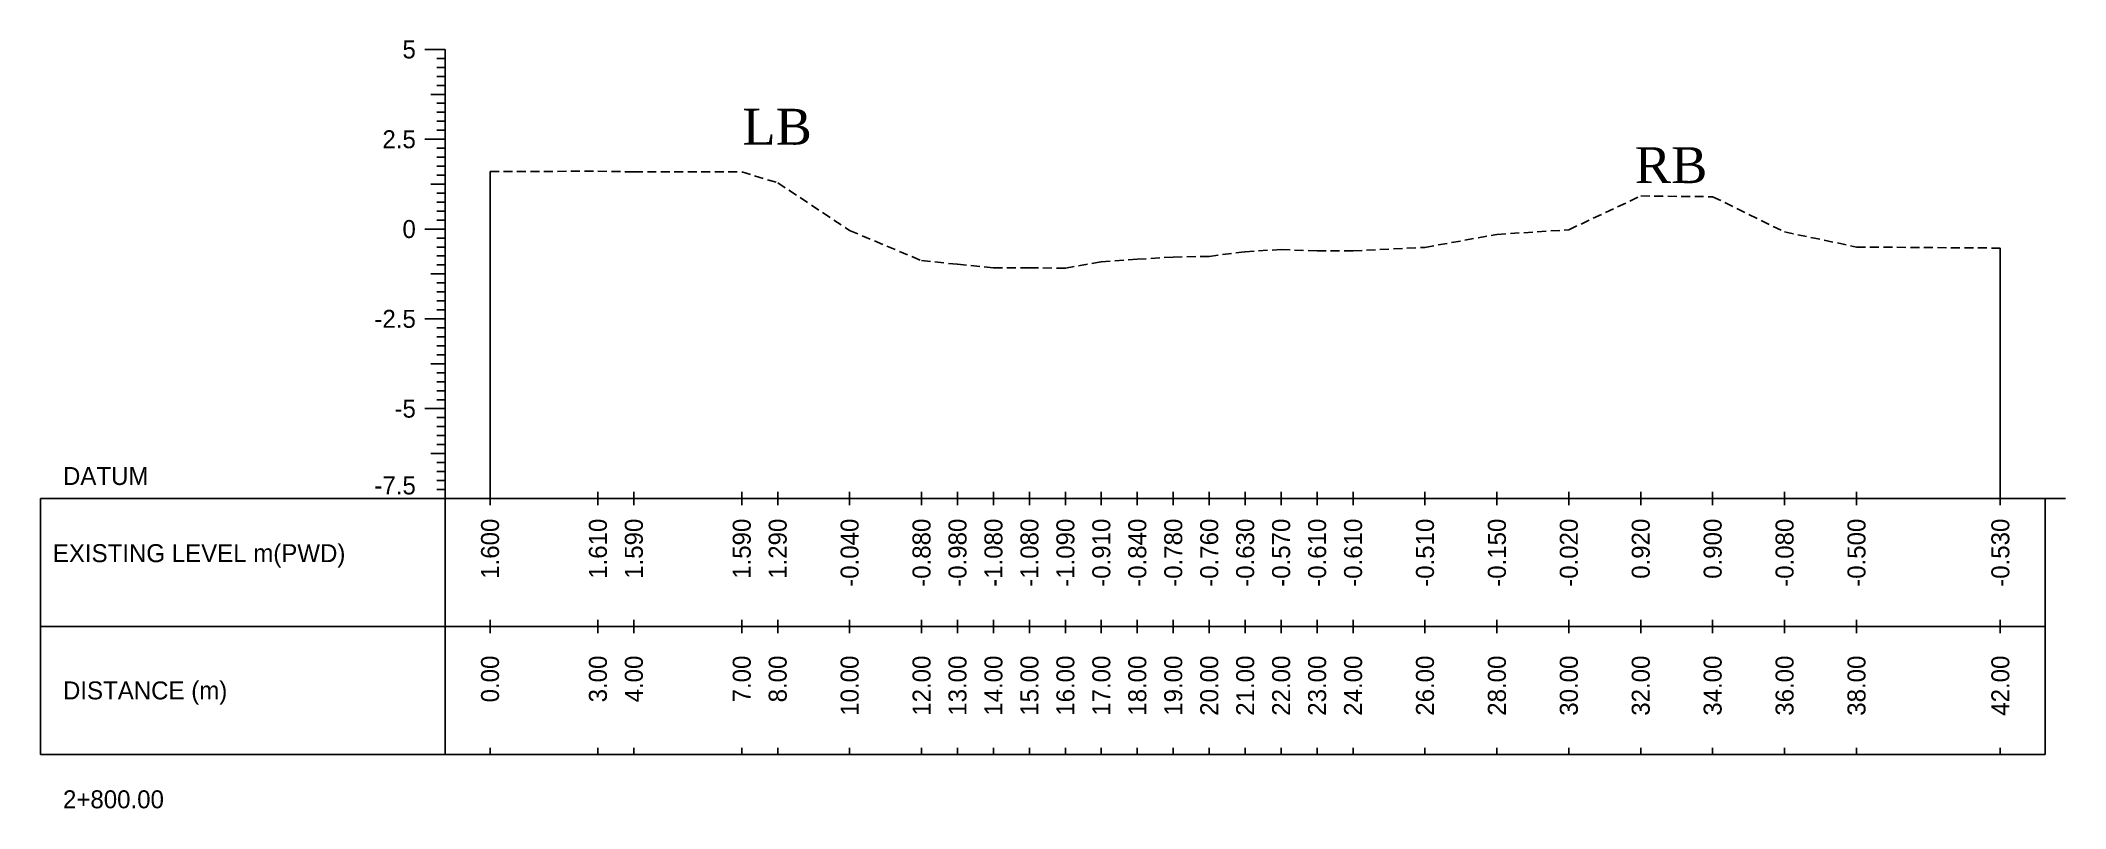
# Model space of a CAD drawing. Header units: inches. Extents: x 6579 to 9220, y -2276 to -1013.
# Drawn here: x 8030.2 to 8086.5, y -1119.5 to -1098.1 of the extents above; entities that cross this region are included whole.
import ezdxf
from ezdxf.enums import TextEntityAlignment as Align

# ---------------------------------------------------------------- set-up
doc = ezdxf.new("R2010")
doc.units = ezdxf.units.IN
doc.header["$MEASUREMENT"] = 0
doc.linetypes.add('HIDDEN', pattern=[0.375, 0.25, -0.125])
doc.layers.add('CS_Drawing', color=7, linetype='Continuous')
doc.layers.add('GL', color=3, linetype='HIDDEN')
doc.styles.add('romans', font='romans.shx')

msp = doc.modelspace()

# ---------------------------------------------------------------- texts
at = {"char_height": 1, "width": 263.40586, "attachment_point": 1, "style": 'romans'}
for s, insert in [('{\\fTimes New Roman|b0|i0|c0|p18;LB}', (8049.72, -1100.046)), ('{\\fTimes New Roman|b0|i0|c0|p18;RB}', (8074.538, -1101.115))]:
    msp.add_mtext(s, dxfattribs=dict(at, insert=insert))
at = {"layer": 'CS_Drawing'}
for s, p in [('5', (8040.637, -1098.394)), ('2.5', (8040.637, -1100.894)), ('0', (8040.637, -1103.394)), ('-2.5', (8040.637, -1105.894)), ('-5', (8040.637, -1108.394))]:
    msp.add_text(s, height=0.5, dxfattribs=at).set_placement(p, align=Align.MIDDLE_RIGHT)
for s, p in [('DATUM', (8030.825, -1110.269)), ('EXISTING LEVEL m(PWD)', (8030.543, -1112.417)), ('DISTANCE (m)', (8030.825, -1116.238)), ('2+800.00', (8030.825, -1119.269))]:
    msp.add_text(s, height=0.5, dxfattribs=at).set_placement(p, align=Align.MIDDLE_LEFT)
msp.add_text('-7.5', height=0.5, dxfattribs=at).set_placement((8040.637, -1110.782), align=Align.RIGHT)
for s, p in [('1.600', (8042.7, -1111.457)), ('1.610', (8045.7, -1111.457)), ('1.590', (8046.7, -1111.457)), ('1.590', (8049.7, -1111.457)), ('1.290', (8050.7, -1111.457)), ('-0.040', (8052.7, -1111.457)), ('-0.880', (8054.7, -1111.457)), ('-0.980', (8055.7, -1111.457)), ('-1.080', (8056.7, -1111.457)), ('-1.080', (8057.7, -1111.457)), ('-1.090', (8058.7, -1111.457)), ('-0.910', (8059.7, -1111.457)), ('-0.840', (8060.7, -1111.457)), ('-0.780', (8061.7, -1111.457)), ('-0.760', (8062.7, -1111.457)), ('-0.630', (8063.7, -1111.457)), ('-0.570', (8064.7, -1111.457)), ('-0.610', (8065.7, -1111.457)), ('-0.610', (8066.7, -1111.457)), ('-0.510', (8068.7, -1111.457)), ('-0.150', (8070.7, -1111.457)), ('-0.020', (8072.7, -1111.457)), ('0.920', (8074.7, -1111.457)), ('0.900', (8076.7, -1111.457)), ('-0.080', (8078.7, -1111.457)), ('-0.500', (8080.7, -1111.457)), ('-0.530', (8084.7, -1111.457)), ('0.00', (8042.7, -1115.269)), ('3.00', (8045.7, -1115.269)), ('4.00', (8046.7, -1115.269)), ('7.00', (8049.7, -1115.269)), ('8.00', (8050.7, -1115.269)), ('10.00', (8052.7, -1115.269)), ('12.00', (8054.7, -1115.269)), ('13.00', (8055.7, -1115.269)), ('14.00', (8056.7, -1115.269)), ('15.00', (8057.7, -1115.269)), ('16.00', (8058.7, -1115.269)), ('17.00', (8059.7, -1115.269)), ('18.00', (8060.7, -1115.269)), ('19.00', (8061.7, -1115.269)), ('20.00', (8062.7, -1115.269)), ('21.00', (8063.7, -1115.269)), ('22.00', (8064.7, -1115.269)), ('23.00', (8065.7, -1115.269)), ('24.00', (8066.7, -1115.269)), ('26.00', (8068.7, -1115.269)), ('28.00', (8070.7, -1115.269)), ('30.00', (8072.7, -1115.269)), ('32.00', (8074.7, -1115.269)), ('34.00', (8076.7, -1115.269)), ('36.00', (8078.7, -1115.269)), ('38.00', (8080.7, -1115.269)), ('42.00', (8084.7, -1115.269))]:
    msp.add_text(s, height=0.5, rotation=90, dxfattribs=at).set_placement(p, align=Align.MIDDLE_RIGHT)

# ---------------------------------------------------------------- linework, layer by layer
at = {"layer": 'CS_Drawing'}
for p, q in [((8041.45, -1098.394), (8040.887, -1098.394)), ((8041.45, -1098.394), (8041.056, -1098.394)), ((8041.45, -1098.394), (8041.225, -1098.394)), ((8041.45, -1098.644), (8041.225, -1098.644)), ((8041.45, -1110.894), (8041.45, -1098.394)), ((8041.45, -1098.894), (8041.225, -1098.894)), ((8041.45, -1099.144), (8041.225, -1099.144)), ((8041.45, -1099.644), (8041.056, -1099.644)), ((8041.45, -1099.394), (8041.225, -1099.394)), ((8041.45, -1099.644), (8041.225, -1099.644)), ((8041.45, -1099.894), (8041.225, -1099.894)), ((8041.45, -1100.144), (8041.225, -1100.144)), ((8041.45, -1100.894), (8040.887, -1100.894)), ((8041.45, -1100.894), (8041.056, -1100.894)), ((8041.45, -1100.394), (8041.225, -1100.394)), ((8041.45, -1100.644), (8041.225, -1100.644)), ((8041.45, -1100.894), (8041.225, -1100.894)), ((8041.45, -1101.144), (8041.225, -1101.144)), ((8041.45, -1101.394), (8041.225, -1101.394)), ((8041.45, -1101.644), (8041.225, -1101.644)), ((8041.45, -1101.894), (8041.225, -1101.894)), ((8042.7, -1110.894), (8042.7, -1101.794)), ((8041.45, -1102.144), (8041.056, -1102.144)), ((8041.45, -1102.144), (8041.225, -1102.144)), ((8041.45, -1102.394), (8041.225, -1102.394)), ((8041.45, -1102.644), (8041.225, -1102.644)), ((8041.45, -1102.894), (8041.225, -1102.894)), ((8041.45, -1103.144), (8041.225, -1103.144)), ((8041.45, -1103.394), (8040.887, -1103.394)), ((8041.45, -1103.394), (8041.056, -1103.394)), ((8041.45, -1103.394), (8041.225, -1103.394)), ((8041.45, -1103.644), (8041.225, -1103.644)), ((8041.45, -1103.894), (8041.225, -1103.894)), ((8041.45, -1104.144), (8041.225, -1104.144)), ((8084.7, -1110.894), (8084.7, -1103.924)), ((8041.45, -1104.644), (8041.056, -1104.644)), ((8041.45, -1104.394), (8041.225, -1104.394)), ((8041.45, -1104.644), (8041.225, -1104.644)), ((8041.45, -1104.894), (8041.225, -1104.894)), ((8041.45, -1105.144), (8041.225, -1105.144)), ((8041.45, -1105.394), (8041.225, -1105.394)), ((8041.45, -1105.894), (8040.887, -1105.894)), ((8041.45, -1105.894), (8041.056, -1105.894)), ((8041.45, -1105.644), (8041.225, -1105.644)), ((8041.45, -1105.894), (8041.225, -1105.894)), ((8041.45, -1106.144), (8041.225, -1106.144)), ((8041.45, -1106.394), (8041.225, -1106.394)), ((8041.45, -1106.644), (8041.225, -1106.644)), ((8041.45, -1106.894), (8041.225, -1106.894)), ((8041.45, -1107.144), (8041.056, -1107.144)), ((8041.45, -1107.144), (8041.225, -1107.144)), ((8041.45, -1107.394), (8041.225, -1107.394)), ((8041.45, -1107.644), (8041.225, -1107.644)), ((8041.45, -1107.894), (8041.225, -1107.894)), ((8041.45, -1108.144), (8041.225, -1108.144)), ((8041.45, -1108.394), (8040.887, -1108.394)), ((8041.45, -1108.394), (8041.056, -1108.394)), ((8041.45, -1108.394), (8041.225, -1108.394)), ((8041.45, -1108.644), (8041.225, -1108.644)), ((8041.45, -1108.894), (8041.225, -1108.894)), ((8041.45, -1109.144), (8041.225, -1109.144)), ((8041.45, -1109.644), (8041.056, -1109.644)), ((8041.45, -1109.394), (8041.225, -1109.394)), ((8041.45, -1109.644), (8041.225, -1109.644)), ((8041.45, -1109.894), (8041.225, -1109.894)), ((8041.45, -1110.144), (8041.225, -1110.144)), ((8041.45, -1110.394), (8041.225, -1110.394)), ((8030.2, -1110.894), (8041.45, -1110.894)), ((8030.2, -1110.894), (8030.2, -1118.019)), ((8041.45, -1110.894), (8040.887, -1110.894)), ((8041.45, -1110.894), (8041.056, -1110.894)), ((8041.45, -1110.644), (8041.225, -1110.644)), ((8041.45, -1110.894), (8041.225, -1110.894)), ((8041.45, -1110.894), (8085.95, -1110.894)), ((8041.45, -1110.894), (8041.45, -1118.019)), ((8042.7, -1111.082), (8042.7, -1110.707)), ((8045.7, -1111.082), (8045.7, -1110.707)), ((8046.7, -1111.082), (8046.7, -1110.707)), ((8049.7, -1111.082), (8049.7, -1110.707)), ((8050.7, -1111.082), (8050.7, -1110.707)), ((8052.7, -1111.082), (8052.7, -1110.707)), ((8054.7, -1111.082), (8054.7, -1110.707)), ((8055.7, -1111.082), (8055.7, -1110.707)), ((8056.7, -1111.082), (8056.7, -1110.707)), ((8057.7, -1111.082), (8057.7, -1110.707)), ((8058.7, -1111.082), (8058.7, -1110.707)), ((8059.7, -1111.082), (8059.7, -1110.707)), ((8060.7, -1111.082), (8060.7, -1110.707)), ((8061.7, -1111.082), (8061.7, -1110.707)), ((8062.7, -1111.082), (8062.7, -1110.707)), ((8063.7, -1111.082), (8063.7, -1110.707)), ((8064.7, -1111.082), (8064.7, -1110.707)), ((8065.7, -1111.082), (8065.7, -1110.707)), ((8066.7, -1111.082), (8066.7, -1110.707)), ((8068.7, -1111.082), (8068.7, -1110.707)), ((8070.7, -1111.082), (8070.7, -1110.707)), ((8072.7, -1111.082), (8072.7, -1110.707)), ((8074.7, -1111.082), (8074.7, -1110.707)), ((8076.7, -1111.082), (8076.7, -1110.707)), ((8078.7, -1111.082), (8078.7, -1110.707)), ((8080.7, -1111.082), (8080.7, -1110.707)), ((8084.7, -1111.082), (8084.7, -1110.707)), ((8085.95, -1110.894), (8086.512, -1110.894)), ((8085.95, -1110.894), (8086.343, -1110.894)), ((8085.95, -1110.894), (8086.175, -1110.894)), ((8085.95, -1110.894), (8085.95, -1118.019)), ((8042.7, -1114.644), (8042.7, -1114.269)), ((8045.7, -1114.644), (8045.7, -1114.269)), ((8046.7, -1114.644), (8046.7, -1114.269)), ((8049.7, -1114.644), (8049.7, -1114.269)), ((8050.7, -1114.644), (8050.7, -1114.269)), ((8052.7, -1114.644), (8052.7, -1114.269)), ((8054.7, -1114.644), (8054.7, -1114.269)), ((8055.7, -1114.644), (8055.7, -1114.269)), ((8056.7, -1114.644), (8056.7, -1114.269)), ((8057.7, -1114.644), (8057.7, -1114.269)), ((8058.7, -1114.644), (8058.7, -1114.269)), ((8059.7, -1114.644), (8059.7, -1114.269)), ((8060.7, -1114.644), (8060.7, -1114.269)), ((8061.7, -1114.644), (8061.7, -1114.269)), ((8062.7, -1114.644), (8062.7, -1114.269)), ((8063.7, -1114.644), (8063.7, -1114.269)), ((8064.7, -1114.644), (8064.7, -1114.269)), ((8065.7, -1114.644), (8065.7, -1114.269)), ((8066.7, -1114.644), (8066.7, -1114.269)), ((8068.7, -1114.644), (8068.7, -1114.269)), ((8070.7, -1114.644), (8070.7, -1114.269)), ((8072.7, -1114.644), (8072.7, -1114.269)), ((8074.7, -1114.644), (8074.7, -1114.269)), ((8076.7, -1114.644), (8076.7, -1114.269)), ((8078.7, -1114.644), (8078.7, -1114.269)), ((8080.7, -1114.644), (8080.7, -1114.269)), ((8084.7, -1114.644), (8084.7, -1114.269)), ((8030.2, -1114.457), (8041.45, -1114.457)), ((8041.45, -1114.457), (8085.95, -1114.457)), ((8041.45, -1114.457), (8085.95, -1114.457)), ((8030.2, -1118.019), (8041.45, -1118.019)), ((8041.45, -1118.019), (8085.95, -1118.019)), ((8042.7, -1118.019), (8042.7, -1117.832)), ((8045.7, -1118.019), (8045.7, -1117.832)), ((8046.7, -1118.019), (8046.7, -1117.832)), ((8049.7, -1118.019), (8049.7, -1117.832)), ((8050.7, -1118.019), (8050.7, -1117.832)), ((8052.7, -1118.019), (8052.7, -1117.832)), ((8054.7, -1118.019), (8054.7, -1117.832)), ((8055.7, -1118.019), (8055.7, -1117.832)), ((8056.7, -1118.019), (8056.7, -1117.832)), ((8057.7, -1118.019), (8057.7, -1117.832)), ((8058.7, -1118.019), (8058.7, -1117.832)), ((8059.7, -1118.019), (8059.7, -1117.832)), ((8060.7, -1118.019), (8060.7, -1117.832)), ((8061.7, -1118.019), (8061.7, -1117.832)), ((8062.7, -1118.019), (8062.7, -1117.832)), ((8063.7, -1118.019), (8063.7, -1117.832)), ((8064.7, -1118.019), (8064.7, -1117.832)), ((8065.7, -1118.019), (8065.7, -1117.832)), ((8066.7, -1118.019), (8066.7, -1117.832)), ((8068.7, -1118.019), (8068.7, -1117.832)), ((8070.7, -1118.019), (8070.7, -1117.832)), ((8072.7, -1118.019), (8072.7, -1117.832)), ((8074.7, -1118.019), (8074.7, -1117.832)), ((8076.7, -1118.019), (8076.7, -1117.832)), ((8078.7, -1118.019), (8078.7, -1117.832)), ((8080.7, -1118.019), (8080.7, -1117.832)), ((8084.7, -1118.019), (8084.7, -1117.832))]:
    msp.add_line(p, q, dxfattribs=at)
at = {"layer": 'GL'}
msp.add_lwpolyline([(8042.7, -1101.794), (8045.7, -1101.784), (8046.7, -1101.804), (8049.7, -1101.804), (8050.7, -1102.104), (8052.7, -1103.434), (8054.7, -1104.274), (8055.7, -1104.374), (8056.7, -1104.474), (8057.7, -1104.474), (8058.7, -1104.484), (8059.7, -1104.304), (8060.7, -1104.234), (8061.7, -1104.174), (8062.7, -1104.154), (8063.7, -1104.024), (8064.7, -1103.964), (8065.7, -1104.004), (8066.7, -1104.004), (8068.7, -1103.904), (8070.7, -1103.544), (8072.7, -1103.414), (8074.7, -1102.474), (8076.7, -1102.494), (8078.7, -1103.474), (8080.7, -1103.894), (8084.7, -1103.924)], dxfattribs=at)

msp.set_redraw_order([(e.dxf.handle, doc.entitydb.next_handle()) for e in msp.query("TEXT MTEXT ATTDEF DIMENSION ARC_DIMENSION")])  # texts and dimensions are drawn at this point

doc.saveas('drawing.dxf')
